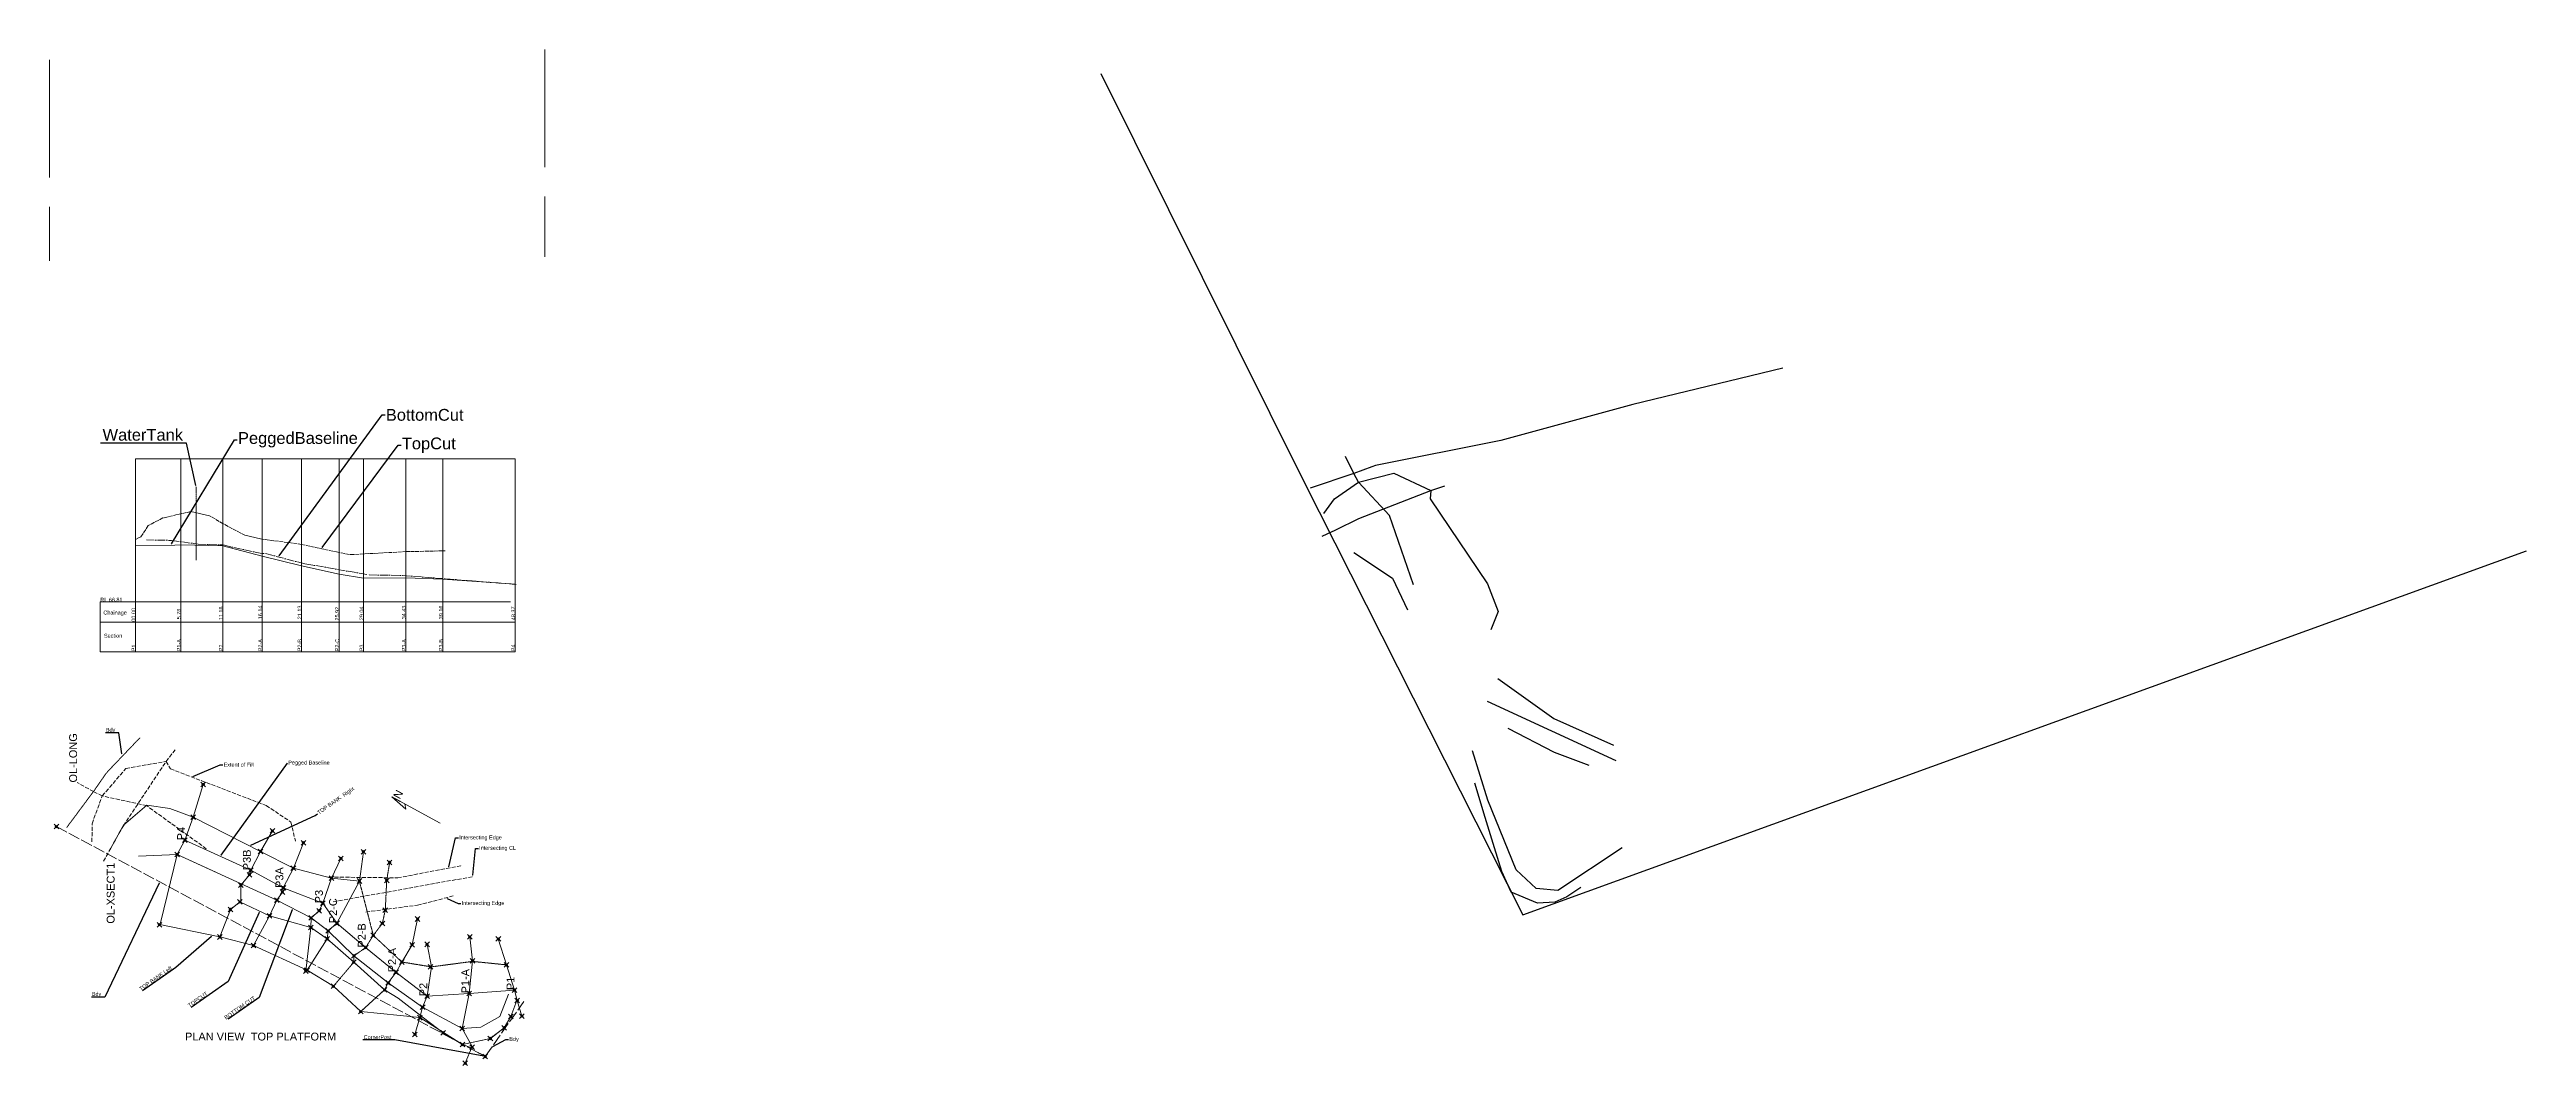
# Model space of a CAD drawing. Extents: x -66621 to 8567886, y -105094 to 8517995.
# Drawn here: x 615908 to 931416, y -34867 to 94764 of the extents above; entities that cross this region are included whole.
import ezdxf
from ezdxf import colors
from ezdxf.entities.mleader import LeaderData, LeaderLine
from ezdxf.math import Vec2, Vec3

# ---------------------------------------------------------------- set-up
doc = ezdxf.new("R2010")
doc.units = 0
doc.header["$MEASUREMENT"] = 0
doc.header["$PDMODE"] = 35
doc.header["$PDSIZE"] = 300
for name, pattern in [('ACAD_ISO02W100', [15, 12, -3]), ('DASHDOT2', [0.7, 0.5, -0.1, 0, -0.1]), ('DASHED', [0.6, 0.5, -0.1]), ('DASHED2', [0.3, 0.25, -0.05])]:
    doc.linetypes.add(name, pattern=pattern)
doc.layers.get('0').update_dxf_attribs({"linetype": 'CONTINUOUS'})
doc.layers.add('Boundary', color=7, linetype='CONTINUOUS')
doc.layers.add('VIEWPORTS', color=7, linetype='CONTINUOUS')
doc.styles.add('MtXpl_arial_ttf_shx', font='arial.ttf.shx')
doc.styles.get("Standard").update_dxf_attribs({"font": 'arial.ttf', "height": 200})

msp = doc.modelspace()

# ---------------------------------------------------------------- linework, layer by layer
at = {"linetype": 'ACAD_ISO02W100', "lineweight": 0, "ltscale": 1250}
for p, q in [((678977.4, 94764.4), (678977.4, 68353.8)), ((615907.8, 93444.6), (615907.8, 67831.8)), ((622367.3, 24379.3, 47110.4), (622367.3, 17987.5, 47110.4))]:
    msp.add_line(p, q, dxfattribs=at)
at = {"color": 7, "linetype": 'Continuous', "lineweight": 0}
for p, q in [((626861.1, 42584, 47110.4), (626863.1, 17986.5, 47110.4)), ((626861.1, 42584, 47110.4), (675234.1, 42584, 47110.4)), ((632638, 42584, 47110.4), (632638, 17986.5, 47110.4)), ((637999.7, 42584, 47110.4), (637999.7, 17986.5, 47110.4)), ((643004.9, 42584, 47110.4), (643004.9, 17986.5, 47110.4)), ((647994.7, 42584, 47110.4), (648006.9, 17986.5, 47110.4)), ((652790.5, 42584, 47110.4), (652790.5, 17984.9, 47110.4)), ((655901, 42584, 47110.4), (655901, 17986.5, 47110.4)), ((661301.7, 42584, 47110.4), (661301.7, 17986.5, 47110.4)), ((666024.9, 42584, 47110.4), (666024.9, 17986.5, 47110.4)), ((675234.1, 42584, 47110.4), (675234.1, 17986.5, 47110.4)), ((636281.4, 35339.9, 47110.4), (633923.2, 35880, 47110.4)), ((642799.9, 32379.5, 47110.4), (640784.9, 32839.6, 47110.4)), ((622367.3, 24379.3, 47110.4), (674630.3, 24379.3, 47110.4)), ((622338.9, 21755.5, 47110.4), (675240.8, 21755.5, 47110.4))]:
    msp.add_line(p, q, dxfattribs=at)
at = {"color": 7, "linetype": 'DASHED2', "lineweight": 0, "ltscale": 2000}
for p, q in [((638019.6, 34309.8, 47110.4), (636281.4, 35339.9, 47110.4)), ((640784.9, 32839.6, 47110.4), (638019.6, 34309.8, 47110.4))]:
    msp.add_line(p, q, dxfattribs=at)
at = {"color": 7, "linetype": 'Continuous', "lineweight": 0, "ltscale": 1000}
for p, q in [((622358, 17979.4, 47110.4), (675234.1, 17987.5, 47110.4)), ((642788, -7460.3, 37669.2), (634206.5, -3103.3, 36929.1)), ((646962.8, -9603.9, 37779.2), (642788, -7460.3, 37669.2)), ((651819.2, -10855.3, 37689.2), (646962.8, -9603.9, 37779.2)), ((655373.5, -11223.5, 37419.2), (651819.2, -10855.3, 37689.2))]:
    msp.add_line(p, q, dxfattribs=at)
at = {"color": 30, "true_color": 0xf26722}
msp.add_lwpolyline([(749840.1, 91702.2), (775652.6, 39781.9), (803590.6, -15545.1), (931415.6, 30856.9)], dxfattribs=at)
at = {"color": 3}
for points in [[(789659.6, 26509.9), (786569.6, 35379.9), (782659.6, 39629.9), (782059.6, 40719.9), (781006.6, 42865.4)], [(778016.1, 32721.1), (779759.6, 33549.9), (782679.6, 34969.9), (791849.6, 38569.9), (793642.9, 39127.2)], [(778239.6, 35599.9), (779569.6, 37469.9), (782659.6, 39629.9), (787129.6, 40759.9), (791849.6, 38569.9), (791759.6, 37469.9), (799069.6, 26649.9), (800439.6, 23109.9), (799509.6, 20809.9)], [(782039.6, 30669.9), (786979.6, 27359.9), (788889.6, 23349.9)], [(800389.6, 14599.9), (807509.6, 9489.9), (815139.6, 6079.9)], [(799019.6, 11699.9), (815419.6, 4139.9)], [(801679.6, 8249.9), (807579.6, 5189.9), (811979.6, 3539.9)], [(816209.6, -7000.1), (808039.6, -12450.1), (805269.6, -12170.1), (802709.6, -9800.1), (799109.6, -930.1), (797159.6, 5389.9)], [(810979.6, -12030.1), (809179.6, -13260.1), (807669.6, -13940.1), (805429.6, -14050.1), (802079.6, -12640.1), (800919.6, -10010.1), (799959.6, -7000.1), (798759.6, -3110.1), (798759.6, -3110.1), (797439.6, 1239.9)]]:
    msp.add_lwpolyline(points, dxfattribs=at)
at = {"color": 7, "linetype": 'DASHED2', "lineweight": 0, "ltscale": 2000, "elevation": 47110.4}
for points in [[(633923.2, 35880), (630350.6, 35049.9), (628481.3, 34079.7), (627531.2, 32629.5), (626861.1, 32316.5)], [(642799.9, 32379.5), (647994.7, 31689.4), (652445.3, 30719.3), (654270.2, 30379.3), (661301.6, 30759.3), (666304.8, 30859.3)]]:
    msp.add_lwpolyline(points, dxfattribs=at)
at = {"color": 7, "linetype": 'Continuous', "lineweight": 0}
for points, elevation in [([(626861.1, 31539.4), (631886.9, 31589.4), (632638, 31609.4), (637999.7, 31499.4), (643004.9, 30199.2), (647994.7, 28939.1), (652790.5, 27898.9), (655901, 27378.9), (661301.7, 27438.9), (666024.9, 27248.8), (675234.1, 26608.8)], 47110.4), ([(630052.1, -16561.7), (632172.7, -7836), (633158.1, -6035), (634206.5, -3103.3), (635476, 1082.1)], -31809.9), ([(675132.8, -25127.7), (669371.2, -25547.9), (664000.8, -25892.9), (660028.8, -22859.2), (656175.1, -19709.3), (652522.1, -16602), (652522.1, -16602), (650721.7, -14065.6), (645688.2, -12108), (641541.3, -9847.1), (633158.1, -6035)], -31809.9), ([(637612.8, -18360.6), (638956, -14856.1), (640266.7, -13804), (640288.7, -11737.5), (641368.4, -10419.9), (641541.3, -9847.1), (642788, -7460.3), (644298.5, -4839.8)], -31809.9), ([(627251.8, -8071.2), (632172.7, -7836), (637093.6, -10092.6)], -31709.9), ([(668482.8, -30015.9), (663435.4, -27323.4), (659058.1, -24210.4), (654689.7, -20761.6), (651407.1, -17590.3), (649224.1, -15919.9), (644869.1, -13658.3), (632172.7, -7836)], -31809.9), ([(641899.7, -19461.2), (643935.3, -15655.1), (644869.1, -13658.3), (645575.2, -12626.7), (645688.2, -12108), (646962.8, -9603.9), (648239.7, -6353.5)], -31809.9), ([(648535.9, -22714), (649202.2, -17144), (649224.1, -15919.9), (650252.3, -15016.9), (650721.7, -14065.6), (651819.2, -10855.3), (653015.9, -8344.7)], -31809.9), ([(648704.7, -22571.4), (651280.2, -18594.8), (651407.1, -17590.3), (652522.1, -16602), (655373.5, -11223.5), (655895.8, -7488.1)], -31809.9), ([(658592.8, -25097.8), (654661.2, -21575.2), (651285.9, -18603), (649202.2, -17144), (643935.3, -15655.1), (640154.6, -13882.6)], -31809.9), ([(669673, -32481.9), (668501.9, -32065.9), (663088.1, -28640.9), (655554.2, -27872.5), (652075.7, -24630.8), (648704.7, -22571.4), (641899.7, -19461.2), (637612.8, -18360.6), (629745.2, -16712.7)], -31809.9), ([(655554.2, -27872.5), (658592.8, -25097.8), (659058.1, -24210.4), (660042.7, -22861.7), (660784.1, -21549), (662090.6, -19352.2), (662792.4, -16064.9)], -31809.9), ([(668864.4, -34449.3), (669748.1, -32299.2), (668482.8, -30015.9), (669371.2, -25547.9), (669789.4, -21384.8), (669442.4, -18343.5)], -31809.9), ([(676077.1, -28446.7), (675479.5, -26459.9), (675132.8, -25127.7), (674113.1, -21910.3), (673072.2, -18610.1)], -31809.9), ([(674385.1, -25651.2), (673276.8, -28492.5), (670846.8, -29851.3), (668482.8, -30015.9), (663435.4, -27323.4), (659058.1, -24210.4), (654689.7, -20761.6)], -31709.9), ([(662446, -30775.4), (663088.1, -28640.9), (663435.4, -27323.4), (664000.8, -25892.9), (664541.9, -22167.3), (664003.8, -19294.6)], -31809.9), ([(675444.8, -26462.7), (674675.2, -28502.5), (673828, -29925.4), (672055.8, -31299.8), (668502.7, -32065.4), (666044.4, -30575.7), (663532, -28660), (660318.5, -26160.9), (660318.5, -26160.9), (660318.5, -26160.9)], -31709.9)]:
    msp.add_lwpolyline(points, dxfattribs=dict(at, elevation=elevation))
at = {"color": 7, "linetype": 'DASHDOT2', "lineweight": 0, "ltscale": 2000, "elevation": 47110.4}
for points in [[(628242.1, 32266.2), (631441.7, 32189.5), (634859.2, 31699.4)], [(634859.2, 31699.4), (638019.5, 31609.4), (642968.8, 30509.3)], [(648444.3, 29219.1), (643261.8, 30539.3), (642969.3, 30505.2)], [(648444.3, 29219.1), (656624.5, 27788.9), (660879.6, 27720.5), (675343.2, 26588.8)]]:
    msp.add_lwpolyline(points, dxfattribs=at)
at = {"linetype": 'DASHDOT2', "lineweight": 0, "ltscale": 1000, "elevation": -31709.9}
for points in [[(621311.7, -6210.8), (621329.3, -3916.1), (622622.5, -374.8), (625636.9, 3114), (630759.6, 4025.9), (631316.6, 3073.1), (643509.4, -1600.6), (646661.6, -3715.4), (647218.3, -6133.1)], [(622779.1, -8697.6), (623732.5, -7018.9), (625310.7, -4181.3), (630759.6, 4025.9), (631909.3, 5510.7)], [(635880, -7110.6), (628262.7, -1615), (622622.5, -374.8), (621505.9, 174.3), (619413, 1328.3)], [(651499.9, -10716.4), (660263.2, -10820.8), (668469.6, -9239.9)], [(652040.1, -13877.9), (669811.3, -10668.8)], [(656197.6, -15179.4), (662785.9, -14303.7), (667336.9, -13132.7)]]:
    msp.add_lwpolyline(points, dxfattribs=at)
at = {"color": 30, "true_color": 0xf26722}
msp.add_polyline3d([(836679.6, 54129.9, 49870), (817569.6, 49509.9, 53910), (800789.6, 44919.9, 58460), (784819.6, 41719.9, 64610), (784339.6, 41569.9, 64580), (782059.6, 40719.9, 64920), (776469.6, 38839.9, 65730)], dxfattribs=at)
at = {"color": 7, "linetype": 'Continuous', "lineweight": 0, "ltscale": 1000}
msp.add_polyline3d([(623766.2, -6958.4, 36280.1), (625348, -4122.8, 36580.1), (628303.3, -1560.2, 36760.1), (631224.9, -1972.3, 36720.1), (634206.5, -3103.3, 36929.1)], dxfattribs=at)
at = {"color": 7, "linetype": 'Continuous', "lineweight": 0}
msp.add_polyline3d([(658592.8, -25097.8, 43009.9), (660315.2, -26162.8, 43470), (663529.7, -28661.3, 44940.2), (666042.9, -30576.6, 45970.3), (668501.9, -32065.9, 46510.4), (672055.3, -31299.4, 45680.3), (673827.4, -29924.3, 44710.1), (674674.4, -28501, 44060), (675443.5, -26460.7, 42879.9)], dxfattribs=at)
at = {"linetype": 'Continuous', "lineweight": 0}
for p in [(635476, 1082.1, 33758.7), (634206.5, -3103.3, 36929.1), (633158.1, -6035, 37239.1), (644298.5, -4839.8, 35538.9), (648239.7, -6353.5, 35508.9), (632172.7, -7836, 37219.1), (641541.3, -9847.1, 37879.2), (642788, -7460.3, 37669.2), (646962.8, -9603.9, 37779.2), (653015.9, -8344.7, 35628.9), (655895.8, -7488.1, 34998.9), (659229, -8865.8, 35528.9), (640288.7, -11737.5, 37819.2), (641368.4, -10419.9, 37839.2), (645575.2, -12626.7, 38199.3), (645688.2, -12108, 38069.3), (651819.2, -10855.3, 37689.2), (655373.5, -11223.5, 37419.2), (658856.5, -11141.2, 36999.1), (638956, -14856.1, 41489.7), (640154.6, -13882.6, 40909.6), (643935.3, -15655.1, 41389.7), (644869.1, -13658.3, 38159.3), (649224.1, -15919.9, 38419.3), (650252.3, -15016.9, 38219.3), (650721.7, -14065.6, 38009.2), (658676.7, -14929.8, 37339.2), (662792.4, -16064.9, 38319.3), (629910.8, -16794.1, 42199.8), (637612.8, -18360.6, 43690), (649202.2, -17144, 41009.6), (651280.2, -18594.8, 41349.7), (651285.9, -18603, 41339.7), (651407.1, -17590.3, 38859.4), (652520.4, -16652, 38599.3), (652522.1, -16602, 38529.3), (657146.6, -18150, 39539.4), (658296.8, -16636.6, 38889.4), (664003.8, -19294.6, 40389.6), (669442.4, -18343.5, 41749.7), (673072.2, -18610.1, 40209.5), (641899.7, -19461.2, 43950), (654661.2, -21575.2, 42319.8), (654689.7, -20761.6, 39849.5), (656175.1, -19709.3, 39569.5), (660784.1, -21549, 41169.7), (662090.6, -19352.2, 40229.5), (664449.9, -22181.1, 41929.8), (669789.4, -21384.8, 41999.8), (674113.1, -21910.3, 41719.7), (674113.1, -21910.3, 41719.7), (648535.9, -22714, 44450.1), (648704.7, -22571.4, 44390.1), (652075.7, -24630.8, 44680.1), (658592.8, -25097.8, 43009.9), (659058.1, -24210.4, 41139.7), (660028.8, -22859.2, 40719.6), (660042.7, -22861.7, 40829.6), (669371.2, -25547.9, 42239.8), (675132.8, -25127.7, 42169.8), (655554.2, -27872.5, 45580.2), (663088.1, -28640.9, 44920.2), (663435.4, -27323.4, 42239.8), (664021.8, -25911.6, 42129.8), (674674.4, -28501, 44060), (675479.5, -26459.9, 42939.9), (676077.1, -28446.7, 43980), (662446, -30775.4, 46120.3), (666042.9, -30576.6, 45970.3), (668482.8, -30015.9, 42589.8), (672055.3, -31299.4, 45680.3), (673827.4, -29924.3, 44710.1), (668501.9, -32065.9, 46510.4), (668864.4, -34449.3, 47540.5), (669725.2, -32418.1, 46520.4)]:
    msp.add_point(p, dxfattribs=at)
at = {"layer": 'Boundary', "color": 7, "linetype": 'DASHED', "lineweight": 0, "ltscale": 3000, "elevation": -31809.9}
msp.add_lwpolyline([(616779.8, -4277.8), (671406.3, -33579.1), (676331.7, -26577)], dxfattribs=at)
at = {"layer": 'Boundary', "color": 7, "linetype": 'DASHED', "lineweight": 0}
msp.add_polyline3d([(627401.6, 7012.1, 26650.1), (623301.6, 2719.3, 32800.1), (622993.1, 2322.1, 32770.1), (621606.5, 322.5, 33110.1), (618090.4, -4412.4, 33920.1)], dxfattribs=at)
at = {"layer": 'Boundary', "color": 7, "linetype": 'Continuous', "lineweight": 0}
for p in [(616779.8, -4277.8, -31809.9), (671403.8, -33593, -31809.9)]:
    msp.add_point(p, dxfattribs=at)
at = {"layer": 'VIEWPORTS', "color": 7, "linetype": 'ACAD_ISO02W100', "lineweight": 0}
for p, q in [((634573.4, 38998.9, 47110.4), (634573.4, 29693.4, 47110.4)), ((659528.7, -510, 47110.4), (660658.9, -1127.7, 47110.4)), ((660658.9, -1127.7, 47110.4), (659528.7, -510, 47110.4)), ((671406.3, -33579.1, -31809.9), (670477.9, -33081.1, -31809.9)), ((671406.3, -33579.1, -31809.9), (670833.8, -33269.7, -31809.9))]:
    msp.add_line(p, q, dxfattribs=at)
at = {"layer": 'VIEWPORTS', "color": 7, "lineweight": 0}
for p, q in [((659528.7, -510, 47110.4), (661279.1, -2062, 47110.4)), ((661279.1, -2062, 47110.4), (661148.5, -1395.3, 47110.4))]:
    msp.add_line(p, q, dxfattribs=at)
at = {"layer": 'VIEWPORTS', "color": 7, "lineweight": 0, "elevation": 47110.4}
msp.add_lwpolyline([(659528.7, -510), (665651.6, -3856.7)], dxfattribs=at)
at = {"layer": 'VIEWPORTS', "color": 7, "linetype": 'ACAD_ISO02W100', "lineweight": 0}
for points, elevation in [([(652075.7, -24630.8), (654661.2, -21575.2), (654689.7, -20761.6), (656175.1, -19709.3), (657146.6, -18150), (658296.8, -16636.6), (658676.7, -14929.8), (658856.5, -11141.2), (659229, -8865.8)], 44680.1), ([(660784.1, -21549), (657146.6, -18150), (655373.5, -11223.5)], 42219.8), ([(674113.1, -21910.3), (669780.3, -21475.1), (664541.9, -22167.3), (660784.1, -21549)], 41719.7)]:
    msp.add_lwpolyline(points, dxfattribs=dict(at, elevation=elevation))

# ---------------------------------------------------------------- texts
at = {"linetype": 'ACAD_ISO02W100', "lineweight": 0}
for s, p in [('RL 66.81', (622367.3, 24379.3, 47110.4)), ('Chainage', (622762.5, 22741.7, 47110.4)), ('Section', (622842.6, 19790.6, 47110.4))]:
    msp.add_text(s, height=500, dxfattribs=at).set_placement(p)
for s, p in [('P1               00.00', (626863.7, 18060.3, 47110.4)), ('P1-A             5.78', (632638, 18060.3, 47110.4)), ('P2                11.18', (637999.7, 18060.3, 47110.4)), ('P2-A             16.14', (643004.9, 18060.3, 47110.4)), ('P2-B             21.13', (648011.3, 18060.3, 47110.4)), ('P2-C            25.92', (652790.5, 18060.3, 47110.4)), ('P3                29.04', (655901, 18060.3, 47110.4)), ('P3-A             34.43', (661301.7, 18060.3, 47110.4)), ('P3-B             39.16', (666024.9, 18060.3, 47110.4)), ('P4                48.37', (675234.1, 18060.3, 47110.4))]:
    msp.add_text(s, height=500, rotation=90, dxfattribs=at).set_placement(p)
at = {"linetype": 'Continuous', "lineweight": 0}
for s, p in [('OL-LONG', (619413, 1328.3, -31709.9)), ('P4', (633158.1, -6035, -31809.9)), ('OL-XSECT1 ', (624191.4, -16662.3, -31809.9)), ('P3B', (641541.3, -9847.1, 37879.2)), ('P3A', (645688.2, -12108, 38069.3)), ('P3', (650721.7, -14065.6, 38009.2)), ('P2-C', (652522.1, -16602, 38529.3)), ('P2-B', (656175.1, -19709.3, -31809.9)), ('P2-A', (660042.7, -22861.7, -31809.9)), ('P2', (664021.8, -25911.6, 42129.8)), ('P1-A', (669371.2, -25547.9, -31809.9)), ('P1', (675132.8, -25127.7, -31809.9))]:
    msp.add_text(s, height=1000.13, rotation=90, dxfattribs=at).set_placement(p)
at = {"linetype": 'Continuous', "lineweight": 0, "ltscale": 1000}
msp.add_text('N', height=1000, rotation=61.339807, dxfattribs=at).set_placement((660512, -864, 47110.4))
at = {"color": 7, "linetype": 'Continuous', "lineweight": 0, "insert": (633162.9, -30552.9, -31809.9), "char_height": 1000, "attachment_point": 1}
msp.add_mtext_dynamic_manual_height_columns('PLAN VIEW  TOP PLATFORM', width=60073.975, gutter_width=1000.1, heights=[200], dxfattribs=at)

# ---------------------------------------------------------------- leaders
at = {"color": 7, "linetype": 'Continuous', "lineweight": 0, "ltscale": 1000}
ml = msp.add_multileader_mtext('Standard', dxfattribs=at)
ml.set_content('BottomCut', color=7, style='MtXpl_arial_ttf_shx')
ml.set_leader_properties()
ml.build(insert=Vec2(0, 0))
ml.multileader.update_dxf_attribs({"text_right_attachment_type": 6, "dogleg_length": 72, "arrow_head_size": 180})
ctx = ml.context
ctx.base_point, ctx.char_height, ctx.arrow_head_size, ctx.landing_gap_size, ctx.plane_origin = Vec3(658652.8, 48183.7, 47110.4), 1500.2, 180, 90, Vec3(621473.4, 27795.2, 47110.4)
ctx.right_attachment = 6
notes = []
notes.append((ctx, [(1, (1, 1, 0), (658292.7, 48183.7, 47110.4), (1, 0), 360, [(0, [(645044.2, 30085.2, 47110.4)], 0, [])])]))
ctx.mtext.insert, ctx.mtext.flow_direction = Vec3(658742.8, 48946.6, 47110.4), 5
ml = msp.add_multileader_mtext('Standard', dxfattribs=at)
ml.set_content('WaterTank', color=7, style='MtXpl_arial_ttf_shx')
ml.set_leader_properties()
ml.build(insert=Vec2(0, 0))
ml.multileader.update_dxf_attribs({"text_right_attachment_type": 6, "dogleg_length": 72, "arrow_head_size": 180})
ctx = ml.context
ctx.base_point, ctx.char_height, ctx.arrow_head_size, ctx.landing_gap_size, ctx.plane_origin = Vec3(622719.5, 45641, 47110.4), 1500.2, 180, 90, Vec3(625133.4, 38563.7, 47110.4)
ctx.right_attachment, ctx.text_align_type = 6, 2
notes.append((ctx, [(0, (1, 1, 0), (633358.8, 44603.2, 47110.4), (-1, 0), 360, [(0, [(634573.4, 38998.9, 47110.4)], 0, [])])]))
ctx.mtext.insert, ctx.mtext.alignment, ctx.mtext.flow_direction = Vec3(632908.8, 46403.4, 47110.4), 3, 5
ml = msp.add_multileader_mtext('Standard', dxfattribs=at)
ml.set_content('PeggedBaseline', color=7, style='MtXpl_arial_ttf_shx')
ml.set_leader_properties()
ml.build(insert=Vec2(0, 0))
ml.multileader.update_dxf_attribs({"text_right_attachment_type": 6, "dogleg_length": 72, "arrow_head_size": 180})
ctx = ml.context
ctx.base_point, ctx.char_height, ctx.arrow_head_size, ctx.landing_gap_size, ctx.plane_origin = Vec3(639823.5, 45026.8, 47110.4), 1500.196, 180, 90, Vec3(624855.6, 32929.1, 47110.4)
ctx.right_attachment = 6
notes.append((ctx, [(1, (1, 1, 0), (639463.4, 45026.8, 47110.4), (1, 0), 360, [(0, [(631353.5, 31584.1, 47110.4)], 0, [])])]))
ctx.mtext.insert, ctx.mtext.flow_direction = Vec3(639913.5, 45994.3, 47110.4), 5
ml = msp.add_multileader_mtext('Standard', dxfattribs=at)
ml.set_content('TopCut', color=7, style='MtXpl_arial_ttf_shx')
ml.set_leader_properties()
ml.build(insert=Vec2(0, 0))
ml.multileader.update_dxf_attribs({"text_right_attachment_type": 6, "dogleg_length": 72, "arrow_head_size": 180})
ctx = ml.context
ctx.base_point, ctx.char_height, ctx.arrow_head_size, ctx.landing_gap_size, ctx.plane_origin = Vec3(660692.6, 44344.5, 47110.4), 1500.2, 180, 90, Vec3(623705, 19903.3, 47110.4)
ctx.right_attachment = 6
notes.append((ctx, [(1, (1, 1, 0), (660332.5, 44344.5, 47110.4), (1, 0), 360, [(0, [(650547.4, 31133, 47110.4)], 0, [])])]))
ctx.mtext.insert, ctx.mtext.flow_direction = Vec3(660782.6, 45302.9, 47110.4), 5
ml = msp.add_multileader_mtext('Standard', dxfattribs=at)
ml.set_content('Bdy', color=7, style='MtXpl_arial_ttf_shx')
ml.set_leader_properties()
ml.build(insert=Vec2(0, 0))
ml.multileader.update_dxf_attribs({"text_right_attachment_type": 6, "dogleg_length": 72, "arrow_head_size": 180})
ctx = ml.context
ctx.base_point, ctx.char_height, ctx.arrow_head_size, ctx.landing_gap_size, ctx.plane_origin, ctx.plane_x_axis, ctx.plane_y_axis = Vec3(622977, 7973.8, -31809.9), 500, 180, 90, Vec3(647284.8, 8967, -31809.9), Vec3(0.99999899, -0.00142316), Vec3(0.00142316, 0.99999899)
ctx.right_attachment, ctx.text_align_type = 6, 2
notes.append((ctx, [(0, (1, 1, 0), (624732.5, 7647.8, -31809.9), (-0.99999899, 0.00142316), 360, [(0, [(625154.1, 4821.3, -31809.9)], 0, [])])]))
ctx.mtext.insert, ctx.mtext.text_direction, ctx.mtext.rotation, ctx.mtext.alignment, ctx.mtext.flow_direction = Vec3(624283.4, 8295.5, -31809.9), Vec3(0.99999899, -0.00142316), 6.28176215, 3, 5
ml = msp.add_multileader_mtext('Standard', dxfattribs=at)
ml.set_content('Extent of Fill', color=7, style='MtXpl_arial_ttf_shx')
ml.set_leader_properties()
ml.build(insert=Vec2(0, 0))
ml.multileader.update_dxf_attribs({"text_right_attachment_type": 6, "dogleg_length": 72, "arrow_head_size": 180})
ctx = ml.context
ctx.base_point, ctx.char_height, ctx.arrow_head_size, ctx.landing_gap_size, ctx.plane_origin, ctx.plane_x_axis, ctx.plane_y_axis = Vec3(637987.8, 3601.3, -63519.8), 500, 180, 90, Vec3(656134.1, 6188.9, -63519.8), Vec3(0.99999899, -0.00142316), Vec3(0.00142316, 0.99999899)
ctx.right_attachment = 6
notes.append((ctx, [(1, (1, 1, 0), (637627.7, 3601.8, -63519.8), (0.99999899, -0.00142316), 360, [(0, [(634003.4, 2043.2, -63519.8)], 0, [])])]))
ctx.mtext.insert, ctx.mtext.text_direction, ctx.mtext.rotation, ctx.mtext.flow_direction = Vec3(638078.1, 3855.3, -63519.8), Vec3(0.99999899, -0.00142316), 6.28176215, 5
ml = msp.add_multileader_mtext('Standard', dxfattribs=at)
ml.set_content('Pegged Baseline', color=7, style='MtXpl_arial_ttf_shx')
ml.set_leader_properties()
ml.build(insert=Vec2(0, 0))
ml.multileader.update_dxf_attribs({"text_right_attachment_type": 6, "dogleg_length": 0.36, "arrow_head_size": 180})
ctx = ml.context
ctx.base_point, ctx.char_height, ctx.arrow_head_size, ctx.landing_gap_size, ctx.plane_origin, ctx.plane_x_axis, ctx.plane_y_axis = Vec3(646224, 3803.1, -31809.9), 500, 180, 90, Vec3(627802.6, 8131.6, -31809.9), Vec3(0.99999899, -0.00142316), Vec3(0.00142316, 0.99999899)
ctx.right_attachment = 6
notes.append((ctx, [(1, (1, 1, 0), (646223.7, 3803.1, -31809.9), (0.99999899, -0.00142316), 0.36, [(0, [(637676.3, -8089.6, -31809.9)], 0, [])])]))
ctx.mtext.insert, ctx.mtext.text_direction, ctx.mtext.rotation, ctx.mtext.flow_direction = Vec3(646314.5, 4125.4, -31809.9), Vec3(0.99999899, -0.00142316), 6.28176215, 5
ml = msp.add_multileader_mtext('Standard', dxfattribs=at)
ml.set_content('TOP BANK  Right', color=7, style='MtXpl_arial_ttf_shx')
ml.set_leader_properties()
ml.build(insert=Vec2(0, 0))
ml.multileader.update_dxf_attribs({"text_right_attachment_type": 6, "dogleg_length": 72, "arrow_head_size": 180})
ctx = ml.context
ctx.base_point, ctx.char_height, ctx.arrow_head_size, ctx.landing_gap_size, ctx.plane_origin, ctx.plane_x_axis, ctx.plane_y_axis = Vec3(650054.3, -2674.4, -31809.9), 500, 180, 90, Vec3(653542.7, 18628.5, -31809.9), Vec3(0.81916037, 0.57356454), Vec3(-0.57356454, 0.81916037)
ctx.right_attachment = 6
notes.append((ctx, [(1, (1, 1, 0), (649759.3, -2880.9, -31809.9), (0.81916037, 0.57356454), 360, [(0, [(641392.6, -6751.8, -31809.9)], 0, [])])]))
ctx.mtext.insert, ctx.mtext.text_direction, ctx.mtext.rotation, ctx.mtext.flow_direction = Vec3(649943, -2358.6, -31809.9), Vec3(0.81916037, 0.57356454), 0.61085072, 5
ml = msp.add_multileader_mtext('Standard', dxfattribs=at)
ml.set_content('Intersecting Edge', color=7, style='MtXpl_arial_ttf_shx')
ml.set_leader_properties()
ml.build(insert=Vec2(0, 0))
ml.multileader.update_dxf_attribs({"text_right_attachment_type": 6, "dogleg_length": 72, "arrow_head_size": 180})
ctx = ml.context
ctx.base_point, ctx.char_height, ctx.arrow_head_size, ctx.landing_gap_size, ctx.plane_origin, ctx.plane_x_axis, ctx.plane_y_axis = Vec3(667994.1, -5732, -95229.7), 500, 180, 90, Vec3(689227.1, -3857.5, -95229.7), Vec3(0.99999899, -0.00142316), Vec3(0.00142316, 0.99999899)
ctx.right_attachment = 6
notes.append((ctx, [(1, (1, 1, 0), (667634, -5731.5, -95229.7), (0.99999899, -0.00142316), 360, [(0, [(666728.8, -9575.3, -95229.7)], 0, [])])]))
ctx.mtext.insert, ctx.mtext.text_direction, ctx.mtext.rotation, ctx.mtext.flow_direction = Vec3(668084.5, -5409.7, -95229.7), Vec3(0.99999899, -0.00142316), 6.28176215, 5
ml = msp.add_multileader_mtext('Standard', dxfattribs=at)
ml.set_content('Intersecting CL', color=7, style='MtXpl_arial_ttf_shx')
ml.set_leader_properties()
ml.build(insert=Vec2(0, 0))
ml.multileader.update_dxf_attribs({"text_right_attachment_type": 6, "dogleg_length": 72, "arrow_head_size": 180})
ctx = ml.context
ctx.base_point, ctx.char_height, ctx.arrow_head_size, ctx.landing_gap_size, ctx.plane_origin, ctx.plane_x_axis, ctx.plane_y_axis = Vec3(670536.9, -7071.2, -95229.7), 500, 180, 90, Vec3(691942, -6523.1, -95229.7), Vec3(0.99999899, -0.00142316), Vec3(0.00142316, 0.99999899)
ctx.right_attachment = 6
notes.append((ctx, [(1, (1, 1, 0), (670176.8, -7070.7, -95229.7), (0.99999899, -0.00142316), 360, [(0, [(669811.3, -10668.8, -95229.7)], 0, [])])]))
ctx.mtext.insert, ctx.mtext.text_direction, ctx.mtext.rotation, ctx.mtext.flow_direction = Vec3(670627.4, -6748.8, -95229.7), Vec3(0.99999899, -0.00142316), 6.28176215, 5
ml = msp.add_multileader_mtext('Standard', dxfattribs=at)
ml.set_content('Bdy', color=7, style='MtXpl_arial_ttf_shx')
ml.set_leader_properties()
ml.build(insert=Vec2(0, 0))
ml.multileader.update_dxf_attribs({"text_right_attachment_type": 6, "dogleg_length": 72, "arrow_head_size": 180})
ctx = ml.context
ctx.base_point, ctx.char_height, ctx.arrow_head_size, ctx.landing_gap_size, ctx.plane_origin, ctx.plane_x_axis, ctx.plane_y_axis = Vec3(621189.3, -25690.4, -31809.9), 500, 180, 90, Vec3(627419.9, -9985.1, -31809.9), Vec3(0.99999899, -0.00142316), Vec3(0.00142316, 0.99999899)
ctx.right_attachment, ctx.text_align_type = 6, 2
notes.append((ctx, [(0, (1, 1, 0), (622944.8, -26016.4, -31809.9), (-0.99999899, 0.00142316), 360, [(0, [(629952.6, -11343.6, -31809.9)], 0, [])])]))
ctx.mtext.insert, ctx.mtext.text_direction, ctx.mtext.rotation, ctx.mtext.alignment, ctx.mtext.flow_direction = Vec3(622495.6, -25368.7, -31809.9), Vec3(0.99999899, -0.00142316), 6.28176215, 3, 5
ml = msp.add_multileader_mtext('Standard', dxfattribs=at)
ml.set_content('TOPCUT', color=7, style='MtXpl_arial_ttf_shx')
ml.set_leader_properties()
ml.build(insert=Vec2(0, 0))
ml.multileader.update_dxf_attribs({"text_right_attachment_type": 6, "dogleg_length": 72, "arrow_head_size": 180})
ctx = ml.context
ctx.base_point, ctx.char_height, ctx.arrow_head_size, ctx.landing_gap_size, ctx.plane_origin, ctx.plane_x_axis, ctx.plane_y_axis = Vec3(633562, -27189.9, -31809.9), 500, 180, 90, Vec3(642696.8, -15074.5, -31809.9), Vec3(0.81916037, 0.57356454), Vec3(-0.57356454, 0.81916037)
ctx.right_attachment, ctx.text_align_type = 6, 2
notes.append((ctx, [(0, (1, 1, 0), (638677.4, -24029.9, -31809.9), (-0.81916037, -0.57356454), 2972.5, [(0, [(642696.8, -15074.5, -31809.9)], 0, [])])]))
ctx.mtext.insert, ctx.mtext.text_direction, ctx.mtext.rotation, ctx.mtext.width, ctx.mtext.defined_height, ctx.mtext.alignment, ctx.mtext.flow_direction = Vec3(635824.6, -25295, -31809.9), Vec3(0.81916037, 0.57356454), 0.61085072, 8231.226, 3653.1, 3, 5
ml = msp.add_multileader_mtext('Standard', dxfattribs=at)
ml.set_content('BOTTOM CUT', color=7, style='MtXpl_arial_ttf_shx')
ml.set_leader_properties()
ml.build(insert=Vec2(0, 0))
ml.multileader.update_dxf_attribs({"text_right_attachment_type": 6, "dogleg_length": 72, "arrow_head_size": 180})
ctx = ml.context
ctx.base_point, ctx.char_height, ctx.arrow_head_size, ctx.landing_gap_size, ctx.plane_origin, ctx.plane_x_axis, ctx.plane_y_axis = Vec3(638145.8, -28781.8, -31809.9), 500, 180, 90, Vec3(644042.7, -25525.1, -31809.9), Vec3(0.81916037, 0.57356454), Vec3(-0.57356454, 0.81916037)
ctx.right_attachment, ctx.text_align_type = 6, 2
notes.append((ctx, [(0, (1, 1, 0), (642597.8, -26086.4, -31809.9), (-0.81916037, -0.57356454), 360, [(0, [(646892.3, -14709, -31809.9)], 0, [])])]))
ctx.mtext.insert, ctx.mtext.text_direction, ctx.mtext.rotation, ctx.mtext.alignment, ctx.mtext.flow_direction = Vec3(641884.9, -25853.1, -31809.9), Vec3(0.81916037, 0.57356454), 0.61085072, 3, 5
ml = msp.add_multileader_mtext('Standard', dxfattribs=at)
ml.set_content('Intersecting Edge', color=7, style='MtXpl_arial_ttf_shx')
ml.set_leader_properties()
ml.build(insert=Vec2(0, 0))
ml.multileader.update_dxf_attribs({"text_right_attachment_type": 6, "dogleg_length": 72, "arrow_head_size": 180})
ctx = ml.context
ctx.base_point, ctx.char_height, ctx.arrow_head_size, ctx.landing_gap_size, ctx.plane_origin, ctx.plane_x_axis, ctx.plane_y_axis = Vec3(668311.2, -14090.3, -95229.7), 500, 180, 90, Vec3(689544.3, -12215.8, -95229.7), Vec3(0.99999899, -0.00142316), Vec3(0.00142316, 0.99999899)
ctx.right_attachment = 6
notes.append((ctx, [(1, (1, 1, 0), (667951.2, -14089.8, -95229.7), (0.99999899, -0.00142316), 360, [(0, [(666403.5, -13372.9, -95229.7)], 0, [])])]))
ctx.mtext.insert, ctx.mtext.text_direction, ctx.mtext.rotation, ctx.mtext.flow_direction = Vec3(668401.7, -13768, -95229.7), Vec3(0.99999899, -0.00142316), 6.28176215, 5
ml = msp.add_multileader_mtext('Standard', dxfattribs=at)
ml.set_content('TOP BANK Left', color=7, style='MtXpl_arial_ttf_shx')
ml.set_leader_properties()
ml.build(insert=Vec2(0, 0))
ml.multileader.update_dxf_attribs({"text_right_attachment_type": 6, "dogleg_length": 72, "arrow_head_size": 180})
ctx = ml.context
ctx.base_point, ctx.char_height, ctx.arrow_head_size, ctx.landing_gap_size, ctx.plane_origin, ctx.plane_x_axis, ctx.plane_y_axis = Vec3(627391.1, -25059.1, -31809.9), 500, 180, 90, Vec3(632647.9, -17320.7, -31809.9), Vec3(0.81916037, 0.57356454), Vec3(-0.57356454, 0.81916037)
ctx.right_attachment, ctx.text_align_type = 6, 2
notes.append((ctx, [(0, (1, 1, 0), (631992.1, -22259.6, -31809.9), (-0.81916037, -0.57356454), 360, [(0, [(636663.8, -18164.6, -31809.9)], 0, [])])]))
ctx.mtext.insert, ctx.mtext.text_direction, ctx.mtext.rotation, ctx.mtext.alignment, ctx.mtext.flow_direction = Vec3(631279.3, -22026.3, -31809.9), Vec3(0.81916037, 0.57356454), 0.61085072, 3, 5
ml = msp.add_multileader_mtext('Standard', dxfattribs=at)
ml.set_content('CornerPost', color=7, style='MtXpl_arial_ttf_shx')
ml.set_leader_properties()
ml.build(insert=Vec2(0, 0))
ml.multileader.update_dxf_attribs({"text_right_attachment_type": 6, "dogleg_length": 72, "arrow_head_size": 180})
ctx = ml.context
ctx.base_point, ctx.char_height, ctx.arrow_head_size, ctx.landing_gap_size, ctx.plane_origin, ctx.plane_x_axis, ctx.plane_y_axis = Vec3(655860.9, -31126.2, -31809.9), 500, 180, 90, Vec3(691646.6, -26696.4, -31809.9), Vec3(0.99999899, -0.00142316), Vec3(0.00142316, 0.99999899)
ctx.right_attachment, ctx.text_align_type = 6, 2
notes.append((ctx, [(0, (1, 1, 0), (659900.1, -31477.7, -31809.9), (-0.99999899, 0.00142316), 360, [(0, [(671403.8, -33593, -31809.9)], 0, [])])]))
ctx.mtext.insert, ctx.mtext.text_direction, ctx.mtext.rotation, ctx.mtext.alignment, ctx.mtext.flow_direction = Vec3(659450.9, -30877, -31809.9), Vec3(0.99999899, -0.00142316), 6.28176215, 3, 5
ml = msp.add_multileader_mtext('Standard', dxfattribs=at)
ml.set_content('Bdy', color=7, style='MtXpl_arial_ttf_shx')
ml.set_leader_properties()
ml.build(insert=Vec2(0, 0))
ml.multileader.update_dxf_attribs({"text_right_attachment_type": 6, "dogleg_length": 72, "arrow_head_size": 180})
ctx = ml.context
ctx.base_point, ctx.char_height, ctx.arrow_head_size, ctx.landing_gap_size, ctx.plane_origin, ctx.plane_x_axis, ctx.plane_y_axis = Vec3(674384.9, -31433.9, -31809.9), 500, 180, 90, Vec3(692239.3, -24449.2, -31809.9), Vec3(0.99999899, -0.00142316), Vec3(0.00142316, 0.99999899)
ctx.right_attachment = 6
notes.append((ctx, [(1, (1, 1, 0), (674024.8, -31433.4, -31809.9), (0.99999899, -0.00142316), 360, [(0, [(672231.6, -32402.5, -31809.9)], 0, [])])]))
ctx.mtext.insert, ctx.mtext.text_direction, ctx.mtext.rotation, ctx.mtext.flow_direction = Vec3(674475.4, -31110.6, -31809.9), Vec3(0.99999899, -0.00142316), 6.28176215, 5
for ctx, leaders in notes:
    for number, flags, end, landing, length, lines in leaders:
        leader = LeaderData()
        leader.index, (leader.has_last_leader_line, leader.has_dogleg_vector, leader.attachment_direction) = number, flags
        leader.last_leader_point, leader.dogleg_vector, leader.dogleg_length = Vec3(end), Vec3(landing), length
        for number, points, colour, breaks in lines:
            line = LeaderLine()
            line.index, line.vertices, line.color, line.breaks = number, Vec3.list(points), colors.encode_raw_color(colour), breaks
            leader.lines.append(line)
        ctx.leaders.append(leader)

doc.saveas('drawing.dxf')
